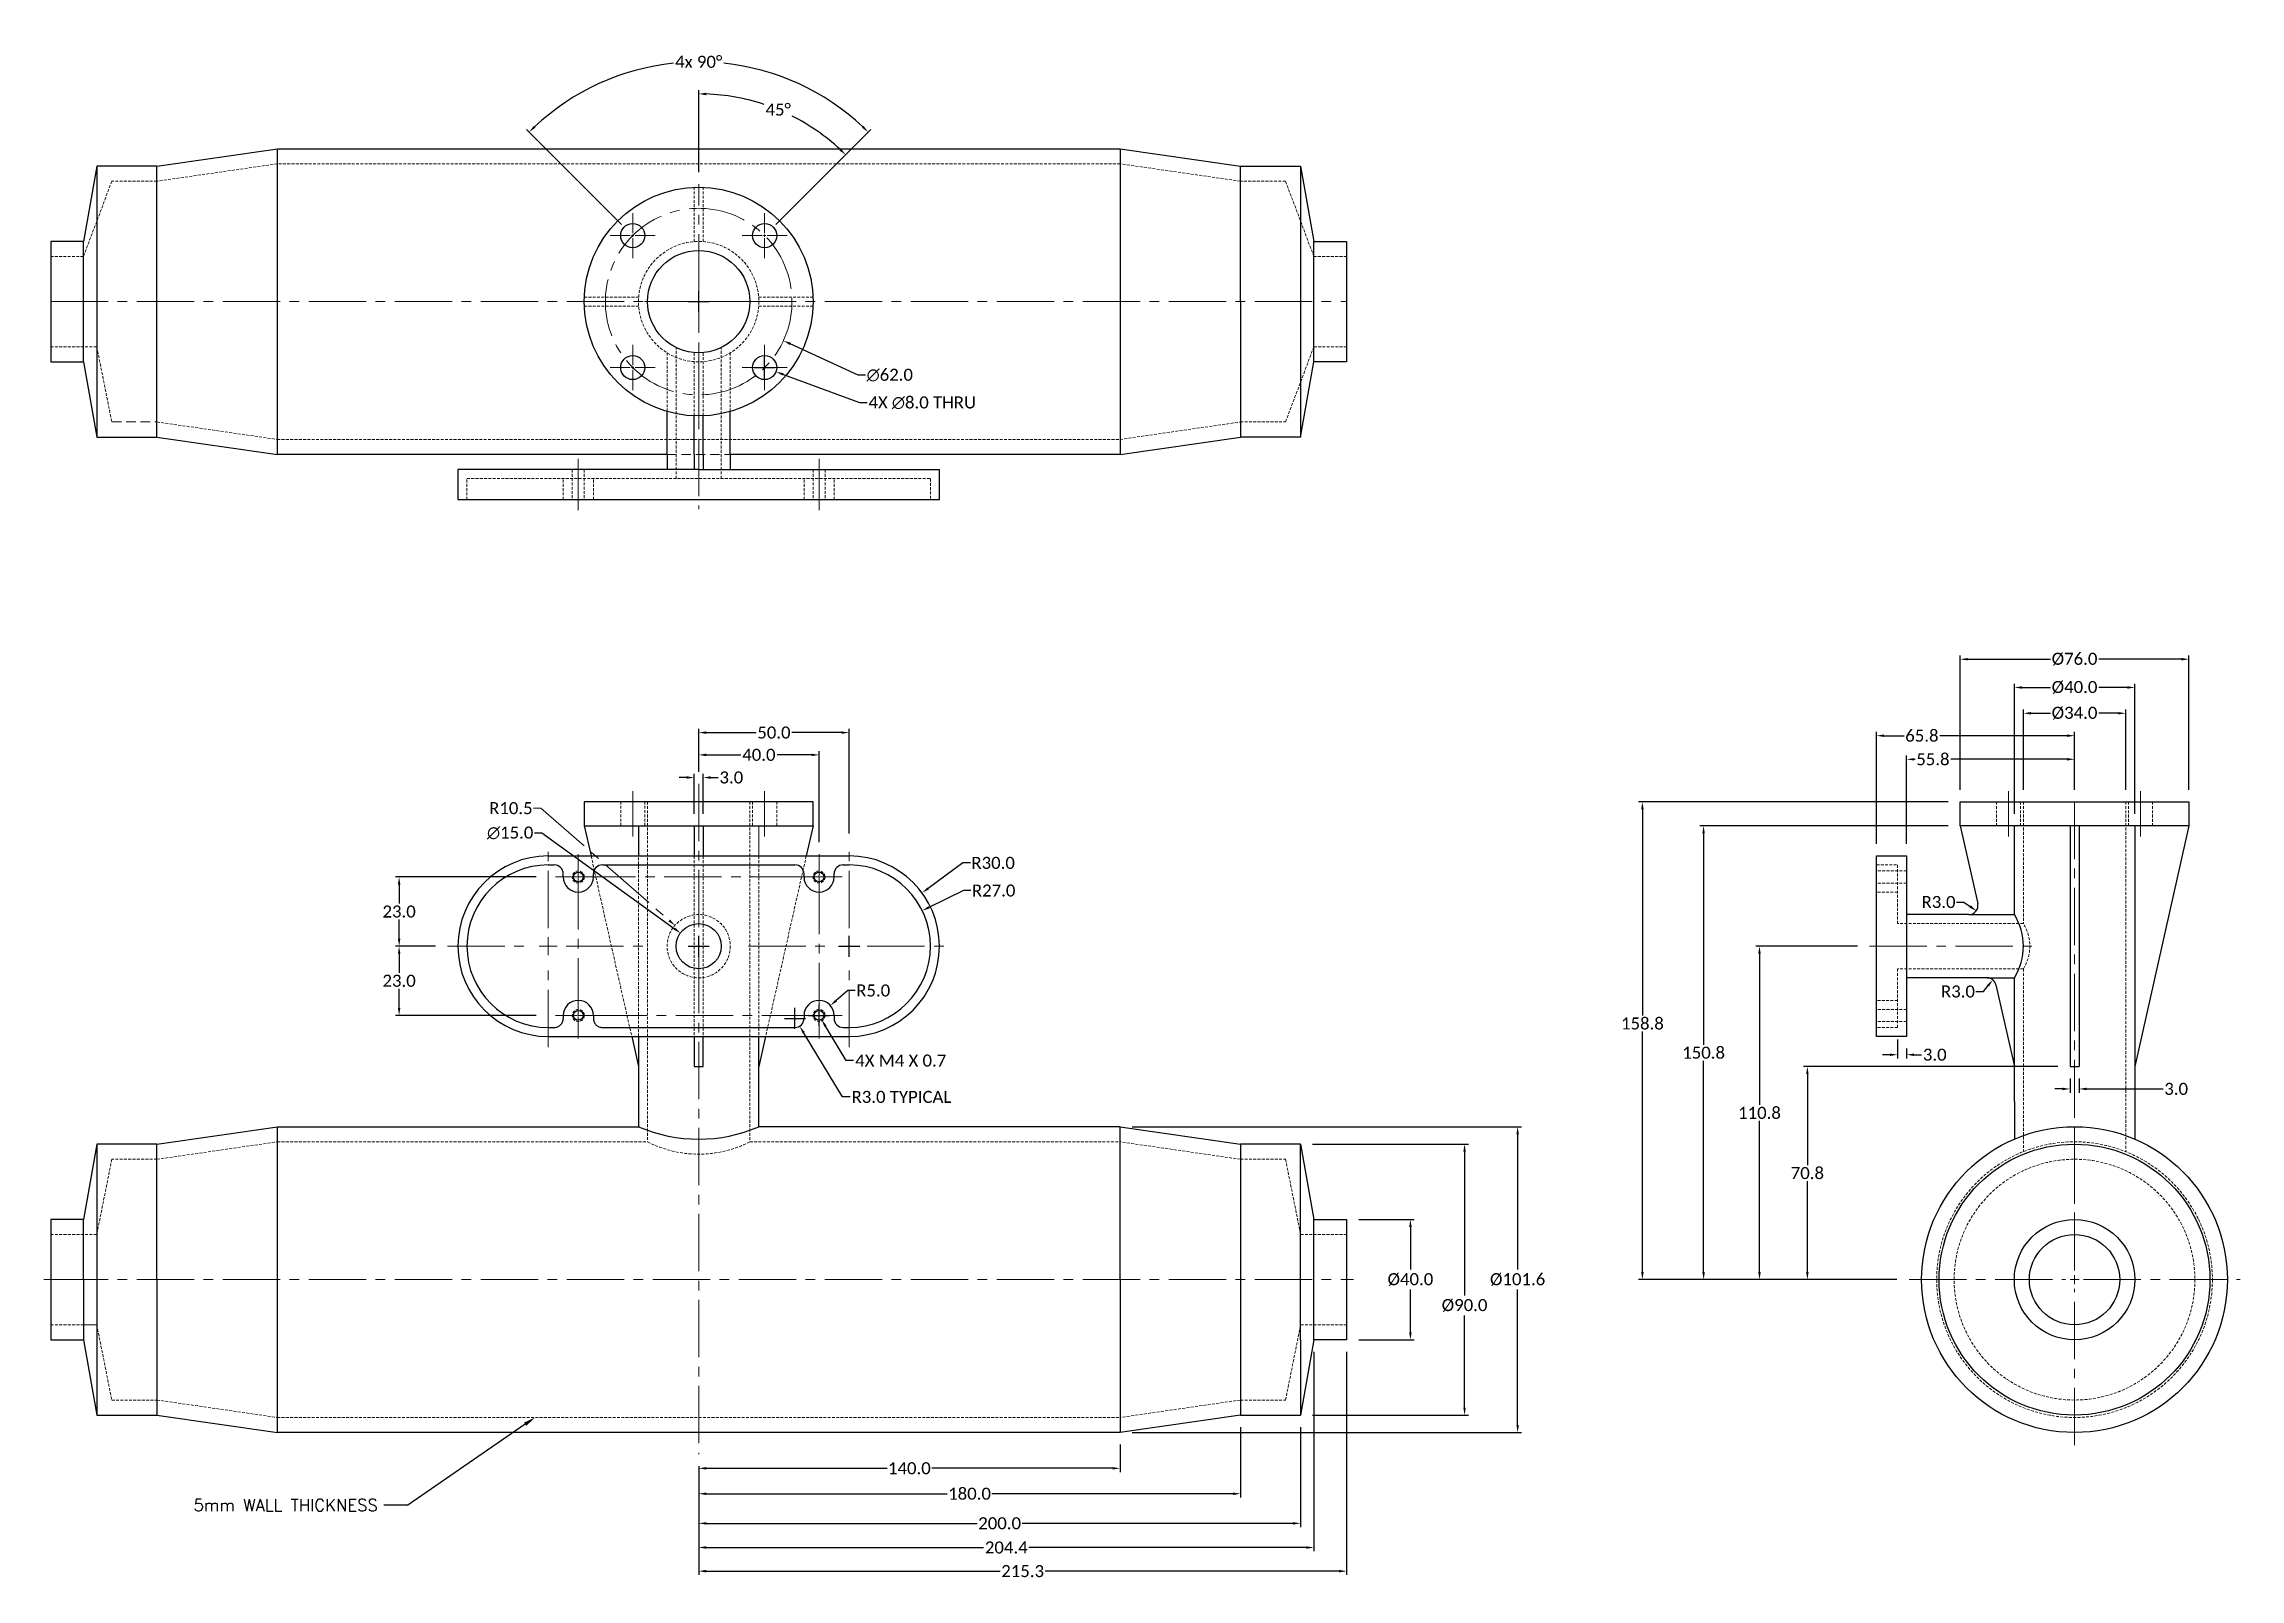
# Model space of a CAD drawing. Header units: millimetres. Extents: x 5338 to 6067, y 5621 to 6131.
import ezdxf
from ezdxf import colors
from ezdxf.entities.mleader import LeaderData, LeaderLine
from ezdxf.math import Vec2, Vec3

# ---------------------------------------------------------------- set-up
doc = ezdxf.new("R2010")
doc.units = ezdxf.units.MM
for name, pattern in [('CENTER2', [28.575, 19.05, -3.175, 3.175, -3.175]), ('HIDDEN', [9.525, 6.35, -3.175]), ('HIDDEN2', [4.7625, 3.175, -1.5875])]:
    doc.linetypes.add(name, pattern=pattern)
for name, color, linetype, lineweight in [('CENTER', 7, 'CENTER2', 9), ('Hidden Lines', 9, 'HIDDEN', 9), ('HIDDEN2', 7, 'HIDDEN2', 9), ('HIDDENTHICK', 7, 'HIDDEN2', 20)]:
    doc.layers.add(name, color=color, linetype=linetype, lineweight=lineweight)
doc.styles.add('DIMS_MODEL', font='calibri.ttf')
doc.styles.get("Standard").update_dxf_attribs({"font": 'simplex.shx'})
doc.dimstyles.new('Assignment2-ANO', dxfattribs={"dimscale": 0, "dimtxt": 4, "dimasz": 2.5, "dimexe": 1.25, "dimexo": 4, "dimtad": 0, "dimtih": 1, "dimtoh": 1, "dimdec": 1, "dimzin": 1, "dimdsep": 46, "dimtxsty": 'DIMS_MODEL', "dimcen": 3.5, "dimclrd": 256, "dimclre": 256, "dimclrt": 256, "dimadec": 0, "dimazin": 0, "dimtfac": 1, "dimtdec": 1, "dimtix": 1, "dimtofl": 0, "dimtmove": 0, "dimatfit": 3, "dimfxl": 1, "dimlwd": -1, "dimlwe": -1, "dimarcsym": 0})

msp = doc.modelspace()

# ---------------------------------------------------------------- blocks, each defined once
blk = doc.blocks.new('*D53')
at = {"transparency": 16777216}
for p, q in [((5695.14, 5665.86), (5695.14, 5656.72)), ((5555.14, 5658.71), (5555.14, 5656.72)), ((5557.64, 5657.97), (5617.71, 5657.97)), ((5692.64, 5657.97), (5632.57, 5657.97))]:
    blk.add_line(p, q, dxfattribs=at)
for points in [[(5557.64, 5658.38), (5557.64, 5657.55), (5555.14, 5657.97)], [(5692.64, 5658.38), (5692.64, 5657.55), (5695.14, 5657.97)]]:
    blk.add_solid(points, dxfattribs=at)
at = {"layer": 'Defpoints', "color": 0, "transparency": 16777216}
for p in [(5695.14, 5669.86), (5555.14, 5662.71), (5695.14, 5657.97)]:
    blk.add_point(p, dxfattribs=at)
at = {"transparency": 16777216, "insert": (5625.14, 5657.97), "char_height": 4, "attachment_point": 5, "style": 'DIMS_MODEL'}
blk.add_mtext('140.0', dxfattribs=at)
blk = doc.blocks.new('*D54')
at = {"transparency": 16777216}
for p, q in [((5735.14, 5671.66), (5735.14, 5648.27)), ((5555.14, 5658.71), (5555.14, 5648.27)), ((5557.64, 5649.52), (5637.71, 5649.52)), ((5732.64, 5649.52), (5652.57, 5649.52))]:
    blk.add_line(p, q, dxfattribs=at)
for points in [[(5557.64, 5649.93), (5557.64, 5649.1), (5555.14, 5649.52)], [(5732.64, 5649.93), (5732.64, 5649.1), (5735.14, 5649.52)]]:
    blk.add_solid(points, dxfattribs=at)
at = {"layer": 'Defpoints', "color": 0, "transparency": 16777216}
for p in [(5735.14, 5675.66), (5555.14, 5662.71), (5735.14, 5649.52)]:
    blk.add_point(p, dxfattribs=at)
at = {"transparency": 16777216, "insert": (5645.14, 5649.52), "char_height": 4, "attachment_point": 5, "style": 'DIMS_MODEL'}
blk.add_mtext('180.0', dxfattribs=at)
blk = doc.blocks.new('*D55')
at = {"transparency": 16777216}
for p, q in [((5755.14, 5671.66), (5755.14, 5638.43)), ((5555.14, 5658.71), (5555.14, 5638.43)), ((5557.64, 5639.68), (5647.62, 5639.68)), ((5752.64, 5639.68), (5662.66, 5639.68))]:
    blk.add_line(p, q, dxfattribs=at)
for points in [[(5557.64, 5640.09), (5557.64, 5639.26), (5555.14, 5639.68)], [(5752.64, 5640.09), (5752.64, 5639.26), (5755.14, 5639.68)]]:
    blk.add_solid(points, dxfattribs=at)
at = {"layer": 'Defpoints', "color": 0, "transparency": 16777216}
for p in [(5755.14, 5675.66), (5555.14, 5662.71), (5755.14, 5639.68)]:
    blk.add_point(p, dxfattribs=at)
at = {"transparency": 16777216, "insert": (5655.14, 5639.68), "char_height": 4, "attachment_point": 5, "style": 'DIMS_MODEL'}
blk.add_mtext('200.0', dxfattribs=at)
blk = doc.blocks.new('*D56')
at = {"transparency": 16777216}
for p, q in [((5770.44, 5696.66), (5770.44, 5622.54)), ((5555.14, 5658.71), (5555.14, 5622.54)), ((5557.64, 5623.79), (5655.35, 5623.79)), ((5767.94, 5623.79), (5670.23, 5623.79))]:
    blk.add_line(p, q, dxfattribs=at)
for points in [[(5557.64, 5624.2), (5557.64, 5623.37), (5555.14, 5623.79)], [(5767.94, 5624.2), (5767.94, 5623.37), (5770.44, 5623.79)]]:
    blk.add_solid(points, dxfattribs=at)
at = {"layer": 'Defpoints', "color": 0, "transparency": 16777216}
for p in [(5770.44, 5700.66), (5555.14, 5662.71), (5770.44, 5623.79)]:
    blk.add_point(p, dxfattribs=at)
at = {"transparency": 16777216, "insert": (5662.79, 5623.79), "char_height": 4, "attachment_point": 5, "style": 'DIMS_MODEL'}
blk.add_mtext('215.3', dxfattribs=at)
blk = doc.blocks.new('*D57')
at = {"transparency": 16777216}
for p, q in [((5759.54, 5696.66), (5759.54, 5630.4)), ((5555.14, 5658.71), (5555.14, 5630.4)), ((5557.64, 5631.65), (5649.8, 5631.65)), ((5757.04, 5631.65), (5664.88, 5631.65))]:
    blk.add_line(p, q, dxfattribs=at)
for points in [[(5557.64, 5632.07), (5557.64, 5631.23), (5555.14, 5631.65)], [(5757.04, 5632.07), (5757.04, 5631.23), (5759.54, 5631.65)]]:
    blk.add_solid(points, dxfattribs=at)
at = {"layer": 'Defpoints', "color": 0, "transparency": 16777216}
for p in [(5759.54, 5700.66), (5555.14, 5662.71), (5759.54, 5631.65)]:
    blk.add_point(p, dxfattribs=at)
at = {"transparency": 16777216, "insert": (5657.34, 5631.65), "char_height": 4, "attachment_point": 5, "style": 'DIMS_MODEL'}
blk.add_mtext('204.4', dxfattribs=at)
blk = doc.blocks.new('*D22')
at = {"transparency": 16777216}
for p, q in [((5642.93, 5859.13), (5631.36, 5850.66)), ((5645.43, 5859.13), (5642.93, 5859.13)), ((5601.64, 5831.46), (5608.64, 5831.46)), ((5605.14, 5827.96), (5605.14, 5834.96))]:
    blk.add_line(p, q, dxfattribs=at)
blk.add_solid([(5631.12, 5851), (5631.61, 5850.32), (5629.35, 5849.18)], dxfattribs=at)
at = {"layer": 'Defpoints', "color": 0, "transparency": 16777216}
for p in [(5629.35, 5849.18), (5605.14, 5831.46)]:
    blk.add_point(p, dxfattribs=at)
at = {"transparency": 16777216, "insert": (5652.98, 5859.13), "char_height": 4, "attachment_point": 5, "style": 'DIMS_MODEL'}
blk.add_mtext('R30.0', dxfattribs=at)
blk = doc.blocks.new('*D23')
at = {"transparency": 16777216}
for p, q in [((5643.09, 5849.94), (5631.66, 5844.37)), ((5645.59, 5849.94), (5643.09, 5849.94)), ((5601.64, 5831.46), (5608.64, 5831.46)), ((5605.14, 5827.96), (5605.14, 5834.96))]:
    blk.add_line(p, q, dxfattribs=at)
blk.add_solid([(5631.48, 5844.75), (5631.84, 5844), (5629.41, 5843.28)], dxfattribs=at)
at = {"layer": 'Defpoints', "color": 0, "transparency": 16777216}
for p in [(5629.41, 5843.28), (5605.14, 5831.46)]:
    blk.add_point(p, dxfattribs=at)
at = {"transparency": 16777216, "insert": (5653.14, 5849.94), "char_height": 4, "attachment_point": 5, "style": 'DIMS_MODEL'}
blk.add_mtext('R27.0', dxfattribs=at)
blk = doc.blocks.new('*D24')
at = {"transparency": 16777216}
for p, q in [((5587.14, 5803.96), (5587.14, 5810.96)), ((5583.64, 5807.46), (5590.64, 5807.46)), ((5602.93, 5781.37), (5589.99, 5802.76)), ((5605.43, 5781.37), (5602.93, 5781.37))]:
    blk.add_line(p, q, dxfattribs=at)
blk.add_solid([(5590.34, 5802.97), (5589.63, 5802.54), (5588.69, 5804.89)], dxfattribs=at)
at = {"layer": 'Defpoints', "color": 0, "transparency": 16777216}
for p in [(5587.14, 5807.46), (5588.69, 5804.89)]:
    blk.add_point(p, dxfattribs=at)
at = {"transparency": 16777216, "insert": (5622.5, 5781.37), "char_height": 4, "attachment_point": 5, "style": 'DIMS_MODEL'}
blk.add_mtext('R3.0 TYPICAL', dxfattribs=at)
blk = doc.blocks.new('*D25')
at = {"transparency": 16777216}
for p, q in [((5595.14, 5804.96), (5595.14, 5811.96)), ((5591.64, 5808.46), (5598.64, 5808.46)), ((5604.09, 5793.44), (5597.25, 5804.92)), ((5606.59, 5793.44), (5604.09, 5793.44))]:
    blk.add_line(p, q, dxfattribs=at)
blk.add_solid([(5597.61, 5805.13), (5596.89, 5804.71), (5595.97, 5807.07)], dxfattribs=at)
at = {"layer": 'Defpoints', "color": 0, "transparency": 16777216}
for p in [(5594.31, 5809.85), (5595.97, 5807.07)]:
    blk.add_point(p, dxfattribs=at)
at = {"transparency": 16777216, "insert": (5622.28, 5793.44), "char_height": 4, "attachment_point": 5, "style": 'DIMS_MODEL'}
blk.add_mtext('4X M4 X 0.7', dxfattribs=at)
blk = doc.blocks.new('*D26')
at = {"transparency": 16777216}
for p, q in [((5604.68, 5816.73), (5600.8, 5813.38)), ((5607.18, 5816.73), (5604.68, 5816.73)), ((5595.14, 5804.96), (5595.14, 5811.96)), ((5591.64, 5808.46), (5598.64, 5808.46))]:
    blk.add_line(p, q, dxfattribs=at)
blk.add_solid([(5600.53, 5813.69), (5601.08, 5813.06), (5598.92, 5811.74)], dxfattribs=at)
at = {"layer": 'Defpoints', "color": 0, "transparency": 16777216}
for p in [(5598.92, 5811.74), (5595.14, 5808.46)]:
    blk.add_point(p, dxfattribs=at)
at = {"transparency": 16777216, "insert": (5613.13, 5816.73), "char_height": 4, "attachment_point": 5, "style": 'DIMS_MODEL'}
blk.add_mtext('R5.0', dxfattribs=at)
blk = doc.blocks.new('*D27')
at = {"transparency": 16777216}
for p, q in [((5500.56, 5869.09), (5503.06, 5869.09)), ((5503.06, 5869.09), (5547.03, 5837.32)), ((5551.64, 5831.46), (5558.64, 5831.46)), ((5555.14, 5827.96), (5555.14, 5834.96))]:
    blk.add_line(p, q, dxfattribs=at)
blk.add_solid([(5547.28, 5837.65), (5546.79, 5836.98), (5549.06, 5835.85)], dxfattribs=at)
at = {"layer": 'Defpoints', "color": 0, "transparency": 16777216}
for p in [(5549.06, 5835.85), (5561.22, 5827.07)]:
    blk.add_point(p, dxfattribs=at)
at = {"transparency": 16777216, "insert": (5492.51, 5869.09), "char_height": 4, "attachment_point": 5, "style": 'DIMS_MODEL'}
blk.add_mtext('∅15.0', dxfattribs=at)
blk = doc.blocks.new('*D28')
at = {"layer": 'CENTER', "transparency": 16777216}
for p, q in [((5500.21, 5877.32), (5502.71, 5877.32)), ((5502.71, 5877.32), (5545.35, 5840.02)), ((5551.64, 5831.46), (5558.64, 5831.46)), ((5555.14, 5827.96), (5555.14, 5834.96))]:
    blk.add_line(p, q, dxfattribs=at)
blk.add_solid([(5545.63, 5840.33), (5545.08, 5839.71), (5547.24, 5838.37)], dxfattribs=at)
at = {"layer": 'Defpoints', "color": 0, "transparency": 16777216}
for p in [(5547.24, 5838.37), (5555.14, 5831.46)]:
    blk.add_point(p, dxfattribs=at)
at = {"layer": 'CENTER', "transparency": 16777216, "insert": (5492.74, 5877.32), "char_height": 4, "attachment_point": 5, "style": 'DIMS_MODEL'}
blk.add_mtext('R10.5', dxfattribs=at)
blk = doc.blocks.new('*D29')
at = {"transparency": 16777216}
for p, q in [((5551.14, 5887.52), (5548.64, 5887.52)), ((5553.64, 5875.46), (5553.64, 5888.77)), ((5556.64, 5875.46), (5556.64, 5888.77)), ((5559.14, 5887.52), (5561.64, 5887.52))]:
    blk.add_line(p, q, dxfattribs=at)
for points in [[(5551.14, 5887.93), (5551.14, 5887.1), (5553.64, 5887.52)], [(5559.14, 5887.93), (5559.14, 5887.1), (5556.64, 5887.52)]]:
    blk.add_solid(points, dxfattribs=at)
at = {"layer": 'Defpoints', "color": 0, "transparency": 16777216}
for p in [(5553.64, 5887.52), (5553.64, 5871.46), (5556.64, 5871.46)]:
    blk.add_point(p, dxfattribs=at)
at = {"transparency": 16777216, "insert": (5565.99, 5887.52), "char_height": 4, "attachment_point": 5, "style": 'DIMS_MODEL'}
blk.add_mtext('3.0', dxfattribs=at)
blk = doc.blocks.new('*D30')
at = {"transparency": 16777216}
for p, q in [((5774.44, 5740.66), (5792.87, 5740.66)), ((5791.62, 5738.16), (5791.62, 5723.98)), ((5791.62, 5703.16), (5791.62, 5717.34)), ((5774.44, 5700.66), (5792.87, 5700.66))]:
    blk.add_line(p, q, dxfattribs=at)
for points in [[(5791.2, 5738.16), (5792.04, 5738.16), (5791.62, 5740.66)], [(5791.2, 5703.16), (5792.04, 5703.16), (5791.62, 5700.66)]]:
    blk.add_solid(points, dxfattribs=at)
at = {"layer": 'Defpoints', "color": 0, "transparency": 16777216}
for p in [(5770.44, 5740.66), (5770.44, 5700.66), (5791.62, 5700.66)]:
    blk.add_point(p, dxfattribs=at)
at = {"transparency": 16777216, "insert": (5791.62, 5720.66), "char_height": 4, "attachment_point": 5, "style": 'DIMS_MODEL'}
blk.add_mtext('%%C40.0', dxfattribs=at)
blk = doc.blocks.new('*D31')
at = {"transparency": 16777216}
for p, q in [((5759.14, 5765.66), (5810.87, 5765.66)), ((5809.62, 5763.16), (5809.62, 5715.38)), ((5809.62, 5678.16), (5809.62, 5708.74)), ((5759.14, 5675.66), (5810.87, 5675.66))]:
    blk.add_line(p, q, dxfattribs=at)
for points in [[(5809.2, 5763.16), (5810.03, 5763.16), (5809.62, 5765.66)], [(5809.2, 5678.16), (5810.03, 5678.16), (5809.62, 5675.66)]]:
    blk.add_solid(points, dxfattribs=at)
at = {"layer": 'Defpoints', "color": 0, "transparency": 16777216}
for p in [(5755.14, 5765.66), (5755.14, 5675.66), (5809.62, 5675.66)]:
    blk.add_point(p, dxfattribs=at)
at = {"transparency": 16777216, "insert": (5809.62, 5712.06), "char_height": 4, "attachment_point": 5, "style": 'DIMS_MODEL'}
blk.add_mtext('%%C90.0', dxfattribs=at)
blk = doc.blocks.new('*D32')
at = {"transparency": 16777216}
for p, q in [((5699.14, 5771.46), (5828.5, 5771.46)), ((5827.25, 5768.96), (5827.25, 5723.98)), ((5827.25, 5672.36), (5827.25, 5717.34)), ((5699.14, 5669.86), (5828.5, 5669.86))]:
    blk.add_line(p, q, dxfattribs=at)
for points in [[(5826.83, 5768.96), (5827.66, 5768.96), (5827.25, 5771.46)], [(5826.83, 5672.36), (5827.66, 5672.36), (5827.25, 5669.86)]]:
    blk.add_solid(points, dxfattribs=at)
at = {"layer": 'Defpoints', "color": 0, "transparency": 16777216}
for p in [(5695.14, 5771.46), (5695.14, 5669.86), (5827.25, 5669.86)]:
    blk.add_point(p, dxfattribs=at)
at = {"transparency": 16777216, "insert": (5827.25, 5720.66), "char_height": 4, "attachment_point": 5, "style": 'DIMS_MODEL'}
blk.add_mtext('%%C101.6', dxfattribs=at)
blk = doc.blocks.new('*D33')
at = {"transparency": 16777216}
for p, q in [((6010.79, 5787.46), (6010.79, 5782.78)), ((6013.79, 5787.46), (6013.79, 5782.78)), ((6008.29, 5784.03), (6005.79, 5784.03)), ((6016.29, 5784.03), (6041.71, 5784.03))]:
    blk.add_line(p, q, dxfattribs=at)
for points in [[(6008.29, 5784.45), (6008.29, 5783.62), (6010.79, 5784.03)], [(6016.29, 5784.45), (6016.29, 5783.62), (6013.79, 5784.03)]]:
    blk.add_solid(points, dxfattribs=at)
at = {"layer": 'Defpoints', "color": 0, "transparency": 16777216}
for p in [(6010.79, 5791.46), (6013.79, 5791.46), (6010.79, 5784.03)]:
    blk.add_point(p, dxfattribs=at)
at = {"transparency": 16777216, "insert": (6046.06, 5784.03), "char_height": 4, "attachment_point": 5, "style": 'DIMS_MODEL'}
blk.add_mtext('3.0', dxfattribs=at)
blk = doc.blocks.new('*D34')
at = {"transparency": 16777216}
for p, q in [((5974.29, 5883.46), (5974.29, 5928.07)), ((5976.79, 5926.82), (6004.25, 5926.82)), ((6047.79, 5926.82), (6020.33, 5926.82)), ((6050.29, 5883.46), (6050.29, 5928.07))]:
    blk.add_line(p, q, dxfattribs=at)
for points in [[(5976.79, 5927.24), (5976.79, 5926.41), (5974.29, 5926.82)], [(6047.79, 5927.24), (6047.79, 5926.41), (6050.29, 5926.82)]]:
    blk.add_solid(points, dxfattribs=at)
at = {"layer": 'Defpoints', "color": 0, "transparency": 16777216}
for p in [(6050.29, 5926.82), (5974.29, 5879.46), (6050.29, 5879.46)]:
    blk.add_point(p, dxfattribs=at)
at = {"transparency": 16777216, "insert": (6012.29, 5926.82), "char_height": 4, "attachment_point": 5, "style": 'DIMS_MODEL'}
blk.add_mtext('%%C76.0', dxfattribs=at)
blk = doc.blocks.new('*D35')
at = {"transparency": 16777216}
for p, q in [((5995.29, 5883.46), (5995.29, 5910.12)), ((5997.79, 5908.87), (6004.25, 5908.87)), ((6026.79, 5908.87), (6020.33, 5908.87)), ((6029.29, 5883.46), (6029.29, 5910.12))]:
    blk.add_line(p, q, dxfattribs=at)
for points in [[(5997.79, 5909.28), (5997.79, 5908.45), (5995.29, 5908.87)], [(6026.79, 5909.28), (6026.79, 5908.45), (6029.29, 5908.87)]]:
    blk.add_solid(points, dxfattribs=at)
at = {"layer": 'Defpoints', "color": 0, "transparency": 16777216}
for p in [(6029.29, 5908.87), (5995.29, 5879.46), (6029.29, 5879.46)]:
    blk.add_point(p, dxfattribs=at)
at = {"transparency": 16777216, "insert": (6012.29, 5908.87), "char_height": 4, "attachment_point": 5, "style": 'DIMS_MODEL'}
blk.add_mtext('%%C34.0', dxfattribs=at)
blk = doc.blocks.new('*D36')
at = {"transparency": 16777216}
for p, q in [((5956.49, 5865.46), (5956.49, 5894.81)), ((5958.99, 5893.56), (5959.31, 5893.56)), ((6009.79, 5893.56), (5971.16, 5893.56)), ((6012.29, 5883.46), (6012.29, 5894.81))]:
    blk.add_line(p, q, dxfattribs=at)
for points in [[(5958.99, 5893.98), (5958.99, 5893.15), (5956.49, 5893.56)], [(6009.79, 5893.98), (6009.79, 5893.15), (6012.29, 5893.56)]]:
    blk.add_solid(points, dxfattribs=at)
at = {"layer": 'Defpoints', "color": 0, "transparency": 16777216}
for p in [(5956.49, 5893.56), (6012.29, 5879.46), (5956.49, 5861.46)]:
    blk.add_point(p, dxfattribs=at)
at = {"transparency": 16777216, "insert": (5965.23, 5893.56), "char_height": 4, "attachment_point": 5, "style": 'DIMS_MODEL'}
blk.add_mtext('55.8', dxfattribs=at)
blk = doc.blocks.new('*D37')
at = {"transparency": 16777216}
for p, q in [((5946.49, 5865.46), (5946.49, 5902.66)), ((5948.99, 5901.41), (5955.65, 5901.41)), ((6009.79, 5901.41), (5967.48, 5901.41)), ((6012.29, 5883.46), (6012.29, 5902.66))]:
    blk.add_line(p, q, dxfattribs=at)
for points in [[(5948.99, 5901.83), (5948.99, 5901), (5946.49, 5901.41)], [(6009.79, 5901.83), (6009.79, 5901), (6012.29, 5901.41)]]:
    blk.add_solid(points, dxfattribs=at)
at = {"layer": 'Defpoints', "color": 0, "transparency": 16777216}
for p in [(5946.49, 5901.41), (6012.29, 5879.46), (5946.49, 5861.46)]:
    blk.add_point(p, dxfattribs=at)
at = {"transparency": 16777216, "insert": (5961.57, 5901.41), "char_height": 4, "attachment_point": 5, "style": 'DIMS_MODEL'}
blk.add_mtext('65.8', dxfattribs=at)
blk = doc.blocks.new('*D38')
at = {"transparency": 16777216}
for p, q in [((5973.06, 5846.13), (5975.56, 5846.13)), ((5975.56, 5846.13), (5977.59, 5844.67))]:
    blk.add_line(p, q, dxfattribs=at)
blk.add_solid([(5977.83, 5845.01), (5977.34, 5844.33), (5979.61, 5843.21)], dxfattribs=at)
at = {"layer": 'Defpoints', "color": 0, "transparency": 16777216}
for p in [(5977.18, 5844.96), (5979.61, 5843.21)]:
    blk.add_point(p, dxfattribs=at)
at = {"transparency": 16777216, "insert": (5967.11, 5846.13), "char_height": 4, "attachment_point": 5, "style": 'DIMS_MODEL'}
blk.add_mtext('R3.0', dxfattribs=at)
blk = doc.blocks.new('*D39')
at = {"transparency": 16777216}
for p, q in [((5979.51, 5816.4), (5982.01, 5816.4)), ((5982.01, 5816.4), (5983.57, 5818.35))]:
    blk.add_line(p, q, dxfattribs=at)
blk.add_solid([(5983.24, 5818.61), (5983.89, 5818.09), (5985.13, 5820.3)], dxfattribs=at)
at = {"layer": 'Defpoints', "color": 0, "transparency": 16777216}
for p in [(5983.26, 5817.96), (5985.13, 5820.3)]:
    blk.add_point(p, dxfattribs=at)
at = {"transparency": 16777216, "insert": (5973.56, 5816.4), "char_height": 4, "attachment_point": 5, "style": 'DIMS_MODEL'}
blk.add_mtext('R3.0', dxfattribs=at)
blk = doc.blocks.new('*U4')
at = {"layer": 'CENTER', "color": 0, "transparency": 16777216}
for p, q in [((0, 3), (0, 55)), ((-55, 0), (-3, 0)), ((3, 0), (55, 0)), ((0, -55), (0, -3))]:
    blk.add_line(p, q, dxfattribs=at)
at = {"layer": 'CENTER', "color": 0, "linetype": 'Continuous', "transparency": 16777216}
for p, q in [((-1.5, 0), (1.5, 0)), ((0, -1.5), (0, 1.5))]:
    blk.add_line(p, q, dxfattribs=at)
blk = doc.blocks.new('*U5')
at = {"layer": 'CENTER', "color": 0, "linetype": 'CENTER2', "transparency": 16777216}
for p, q in [((0, 6), (0, 33.5)), ((-33.5, 0), (-6, 0)), ((6, 0), (33.5, 0)), ((0, -33.5), (0, -6))]:
    blk.add_line(p, q, dxfattribs=at)
at = {"layer": 'CENTER', "color": 0, "linetype": 'Continuous', "transparency": 16777216}
for p, q in [((-3, 0), (3, 0)), ((0, -3), (0, 3))]:
    blk.add_line(p, q, dxfattribs=at)
blk = doc.blocks.new('*U6')
at = {"layer": 'CENTER', "color": 0, "linetype": 'CENTER2', "transparency": 16777216}
for p, q in [((0, 0.3242), (0, 7.621)), ((-7.621, 0), (-0.3242, 0)), ((0.3242, 0), (7.621, 0)), ((0, -7.621), (0, -0.3242))]:
    blk.add_line(p, q, dxfattribs=at)
at = {"layer": 'CENTER', "color": 0, "linetype": 'Continuous', "transparency": 16777216}
for p, q in [((-0.1621, 0), (0.1621, 0)), ((0, -0.1621), (0, 0.1621))]:
    blk.add_line(p, q, dxfattribs=at)
blk = doc.blocks.new('*U7')
at = {"layer": 'CENTER', "color": 0, "linetype": 'CENTER2', "transparency": 16777216}
for p, q in [((0, 0.3242), (0, 7.621)), ((-7.621, 0), (-0.3242, 0)), ((0.3242, 0), (7.621, 0)), ((0, -7.621), (0, -0.3242))]:
    blk.add_line(p, q, dxfattribs=at)
at = {"layer": 'CENTER', "color": 0, "linetype": 'Continuous', "transparency": 16777216}
for p, q in [((-0.1621, 0), (0.1621, 0)), ((0, -0.1621), (0, 0.1621))]:
    blk.add_line(p, q, dxfattribs=at)
blk = doc.blocks.new('*U8')
at = {"layer": 'CENTER', "color": 0, "linetype": 'CENTER2', "transparency": 16777216}
for p, q in [((0, 0.3242), (0, 7.621)), ((-7.621, 0), (-0.3242, 0)), ((0.3242, 0), (7.621, 0)), ((0, -7.621), (0, -0.3242))]:
    blk.add_line(p, q, dxfattribs=at)
at = {"layer": 'CENTER', "color": 0, "linetype": 'Continuous', "transparency": 16777216}
for p, q in [((-0.1621, 0), (0.1621, 0)), ((0, -0.1621), (0, 0.1621))]:
    blk.add_line(p, q, dxfattribs=at)
blk = doc.blocks.new('*D40')
at = {"transparency": 16777216}
for p, q in [((6006.79, 5791.46), (5922.27, 5791.46)), ((5923.52, 5788.96), (5923.52, 5758.74)), ((5923.52, 5723.16), (5923.52, 5753.39)), ((5953.29, 5720.66), (5922.27, 5720.66))]:
    blk.add_line(p, q, dxfattribs=at)
for points in [[(5923.1, 5788.96), (5923.93, 5788.96), (5923.52, 5791.46)], [(5923.1, 5723.16), (5923.93, 5723.16), (5923.52, 5720.66)]]:
    blk.add_solid(points, dxfattribs=at)
at = {"layer": 'Defpoints', "color": 0, "transparency": 16777216}
for p in [(5923.52, 5791.46), (6010.79, 5791.46), (5957.29, 5720.66)]:
    blk.add_point(p, dxfattribs=at)
at = {"transparency": 16777216, "insert": (5923.52, 5756.06), "char_height": 4, "attachment_point": 5, "style": 'DIMS_MODEL'}
blk.add_mtext('70.8', dxfattribs=at)
blk = doc.blocks.new('*D41')
at = {"transparency": 16777216}
for p, q in [((5940.15, 5831.46), (5906.36, 5831.46)), ((5907.61, 5828.96), (5907.61, 5778.74)), ((5907.61, 5723.16), (5907.61, 5773.39)), ((5953.29, 5720.66), (5906.36, 5720.66))]:
    blk.add_line(p, q, dxfattribs=at)
for points in [[(5907.19, 5828.96), (5908.02, 5828.96), (5907.61, 5831.46)], [(5907.19, 5723.16), (5908.02, 5723.16), (5907.61, 5720.66)]]:
    blk.add_solid(points, dxfattribs=at)
at = {"layer": 'Defpoints', "color": 0, "transparency": 16777216}
for p in [(5907.61, 5831.46), (5944.15, 5831.46), (5957.29, 5720.66)]:
    blk.add_point(p, dxfattribs=at)
at = {"transparency": 16777216, "insert": (5907.61, 5776.06), "char_height": 4, "attachment_point": 5, "style": 'DIMS_MODEL'}
blk.add_mtext('110.8', dxfattribs=at)
blk = doc.blocks.new('*D42')
at = {"transparency": 16777216}
for p, q in [((5970.29, 5871.46), (5887.79, 5871.46)), ((5889.04, 5868.96), (5889.04, 5798.74)), ((5889.04, 5723.16), (5889.04, 5793.39)), ((5953.29, 5720.66), (5887.79, 5720.66))]:
    blk.add_line(p, q, dxfattribs=at)
for points in [[(5888.62, 5868.96), (5889.45, 5868.96), (5889.04, 5871.46)], [(5888.62, 5723.16), (5889.45, 5723.16), (5889.04, 5720.66)]]:
    blk.add_solid(points, dxfattribs=at)
at = {"layer": 'Defpoints', "color": 0, "transparency": 16777216}
for p in [(5889.04, 5871.46), (5974.29, 5871.46), (5957.29, 5720.66)]:
    blk.add_point(p, dxfattribs=at)
at = {"transparency": 16777216, "insert": (5889.04, 5796.06), "char_height": 4, "attachment_point": 5, "style": 'DIMS_MODEL'}
blk.add_mtext('150.8', dxfattribs=at)
blk = doc.blocks.new('*D43')
at = {"transparency": 16777216}
for p, q in [((5970.29, 5879.46), (5867.46, 5879.46)), ((5868.71, 5876.96), (5868.71, 5808.43)), ((5868.71, 5723.16), (5868.71, 5803.08)), ((5953.29, 5720.66), (5867.46, 5720.66))]:
    blk.add_line(p, q, dxfattribs=at)
for points in [[(5868.29, 5876.96), (5869.12, 5876.96), (5868.71, 5879.46)], [(5868.29, 5723.16), (5869.12, 5723.16), (5868.71, 5720.66)]]:
    blk.add_solid(points, dxfattribs=at)
at = {"layer": 'Defpoints', "color": 0, "transparency": 16777216}
for p in [(5868.71, 5879.46), (5974.29, 5879.46), (5957.29, 5720.66)]:
    blk.add_point(p, dxfattribs=at)
at = {"transparency": 16777216, "insert": (5868.71, 5805.76), "char_height": 4, "attachment_point": 5, "style": 'DIMS_MODEL'}
blk.add_mtext('158.8', dxfattribs=at)
blk = doc.blocks.new('*U9')
at = {"layer": 'CENTER', "color": 0, "linetype": 'CENTER2', "transparency": 16777216}
for p, q in [((0, 6), (0, 33.5)), ((-33.5, 0), (-6, 0)), ((6, 0), (33.5, 0)), ((0, -33.5), (0, -6))]:
    blk.add_line(p, q, dxfattribs=at)
at = {"layer": 'CENTER', "color": 0, "linetype": 'Continuous', "transparency": 16777216}
for p, q in [((-3, 0), (3, 0)), ((0, -3), (0, 3))]:
    blk.add_line(p, q, dxfattribs=at)
blk = doc.blocks.new('*D44')
at = {"transparency": 16777216}
for p, q in [((5555.14, 5889.37), (5555.14, 5903.69)), ((5605.14, 5868.96), (5605.14, 5903.69)), ((5557.64, 5902.44), (5574.19, 5902.44)), ((5602.64, 5902.44), (5586.09, 5902.44))]:
    blk.add_line(p, q, dxfattribs=at)
for points in [[(5557.64, 5902.85), (5557.64, 5902.02), (5555.14, 5902.44)], [(5602.64, 5902.85), (5602.64, 5902.02), (5605.14, 5902.44)]]:
    blk.add_solid(points, dxfattribs=at)
at = {"layer": 'Defpoints', "color": 0, "transparency": 16777216}
for p in [(5605.14, 5902.44), (5555.14, 5885.37), (5605.14, 5864.96)]:
    blk.add_point(p, dxfattribs=at)
at = {"transparency": 16777216, "insert": (5580.14, 5902.44), "char_height": 4, "attachment_point": 5, "style": 'DIMS_MODEL'}
blk.add_mtext('50.0', dxfattribs=at)
blk = doc.blocks.new('*U10')
at = {"layer": 'CENTER', "color": 0, "linetype": 'CENTER2', "transparency": 16777216}
for p, q in [((0, 0.3242), (0, 7.621)), ((-7.621, 0), (-0.3242, 0)), ((0.3242, 0), (7.621, 0)), ((0, -7.621), (0, -0.3242))]:
    blk.add_line(p, q, dxfattribs=at)
at = {"layer": 'CENTER', "color": 0, "linetype": 'Continuous', "transparency": 16777216}
for p, q in [((-0.1621, 0), (0.1621, 0)), ((0, -0.1621), (0, 0.1621))]:
    blk.add_line(p, q, dxfattribs=at)
blk = doc.blocks.new('*D45')
at = {"transparency": 16777216}
for p, q in [((5501.14, 5854.46), (5454.35, 5854.46)), ((5455.6, 5851.96), (5455.6, 5845.64)), ((5455.6, 5833.96), (5455.6, 5840.29)), ((5467.64, 5831.46), (5454.35, 5831.46))]:
    blk.add_line(p, q, dxfattribs=at)
at = {"linetype": 'Continuous', "transparency": 16777216}
for points in [[(5455.19, 5851.96), (5456.02, 5851.96), (5455.6, 5854.46)], [(5455.19, 5833.96), (5456.02, 5833.96), (5455.6, 5831.46)]]:
    blk.add_solid(points, dxfattribs=at)
at = {"layer": 'Defpoints', "color": 0, "linetype": 'Continuous', "transparency": 16777216}
for p in [(5505.14, 5854.46), (5455.6, 5831.46), (5471.64, 5831.46)]:
    blk.add_point(p, dxfattribs=at)
at = {"linetype": 'Continuous', "transparency": 16777216, "insert": (5455.6, 5842.96), "char_height": 4, "attachment_point": 5, "style": 'DIMS_MODEL'}
blk.add_mtext('23.0', dxfattribs=at)
blk = doc.blocks.new('*D46')
at = {"transparency": 16777216}
for p, q in [((5467.64, 5831.46), (5454.35, 5831.46)), ((5455.6, 5828.96), (5455.6, 5822.64)), ((5455.6, 5810.96), (5455.6, 5817.29)), ((5501.14, 5808.46), (5454.35, 5808.46))]:
    blk.add_line(p, q, dxfattribs=at)
at = {"linetype": 'Continuous', "transparency": 16777216}
for points in [[(5455.19, 5828.96), (5456.02, 5828.96), (5455.6, 5831.46)], [(5455.19, 5810.96), (5456.02, 5810.96), (5455.6, 5808.46)]]:
    blk.add_solid(points, dxfattribs=at)
at = {"layer": 'Defpoints', "color": 0, "linetype": 'Continuous', "transparency": 16777216}
for p in [(5471.64, 5831.46), (5455.6, 5808.46), (5505.14, 5808.46)]:
    blk.add_point(p, dxfattribs=at)
at = {"linetype": 'Continuous', "transparency": 16777216, "insert": (5455.6, 5819.96), "char_height": 4, "attachment_point": 5, "style": 'DIMS_MODEL'}
blk.add_mtext('23.0', dxfattribs=at)
blk = doc.blocks.new('*D47')
at = {"transparency": 16777216}
for p, q in [((5555.14, 5889.37), (5555.14, 5896.29)), ((5595.14, 5866.08), (5595.14, 5896.29)), ((5557.64, 5895.04), (5569.11, 5895.04)), ((5592.64, 5895.04), (5581.17, 5895.04))]:
    blk.add_line(p, q, dxfattribs=at)
at = {"linetype": 'Continuous', "transparency": 16777216}
for points in [[(5557.64, 5895.45), (5557.64, 5894.62), (5555.14, 5895.04)], [(5592.64, 5895.45), (5592.64, 5894.62), (5595.14, 5895.04)]]:
    blk.add_solid(points, dxfattribs=at)
at = {"layer": 'Defpoints', "color": 0, "linetype": 'Continuous', "transparency": 16777216}
for p in [(5595.14, 5895.04), (5555.14, 5885.37), (5595.14, 5862.08)]:
    blk.add_point(p, dxfattribs=at)
at = {"linetype": 'Continuous', "transparency": 16777216, "insert": (5575.14, 5895.04), "char_height": 4, "attachment_point": 5, "style": 'DIMS_MODEL'}
blk.add_mtext('40.0', dxfattribs=at)
blk = doc.blocks.new('*D48')
at = {"transparency": 16777216}
for p, q in [((5551.64, 6045.66), (5558.64, 6045.66)), ((5555.14, 6042.16), (5555.14, 6049.16)), ((5608.1, 6021.22), (5585.56, 6031.62)), ((5610.6, 6021.22), (5608.1, 6021.22))]:
    blk.add_line(p, q, dxfattribs=at)
blk.add_solid([(5585.73, 6032), (5585.38, 6031.24), (5583.29, 6032.67)], dxfattribs=at)
at = {"layer": 'Defpoints', "color": 0, "transparency": 16777216}
for p in [(5526.99, 6058.64), (5583.29, 6032.67)]:
    blk.add_point(p, dxfattribs=at)
at = {"transparency": 16777216, "insert": (5618.64, 6021.22), "char_height": 4, "attachment_point": 5, "style": 'DIMS_MODEL'}
blk.add_mtext('∅62.0', dxfattribs=at)
blk = doc.blocks.new('*D49')
at = {"transparency": 16777216}
for p, q in [((5573.56, 6023.74), (5580.56, 6023.74)), ((5577.06, 6020.24), (5577.06, 6027.24)), ((5608.66, 6012.02), (5583.15, 6021.48)), ((5611.16, 6012.02), (5608.66, 6012.02))]:
    blk.add_line(p, q, dxfattribs=at)
blk.add_solid([(5583.3, 6021.87), (5583.01, 6021.09), (5580.81, 6022.35)], dxfattribs=at)
at = {"layer": 'Defpoints', "color": 0, "transparency": 16777216}
for p in [(5573.31, 6025.13), (5580.81, 6022.35)]:
    blk.add_point(p, dxfattribs=at)
at = {"transparency": 16777216, "insert": (5629.42, 6012.02), "char_height": 4, "attachment_point": 5, "style": 'DIMS_MODEL'}
blk.add_mtext('4X ∅8.0 THRU', dxfattribs=at)
blk = doc.blocks.new('*U11')
at = {"layer": 'CENTER', "color": 0, "linetype": 'CENTER2', "transparency": 16777216}
for p, q in [((0, 0.8), (0, 7.5)), ((-7.5, 0), (-0.8, 0)), ((0.8, 0), (7.5, 0)), ((0, -7.5), (0, -0.8))]:
    blk.add_line(p, q, dxfattribs=at)
at = {"layer": 'CENTER', "color": 0, "linetype": 'Continuous', "transparency": 16777216}
for p, q in [((-0.4, 0), (0.4, 0)), ((0, -0.4), (0, 0.4))]:
    blk.add_line(p, q, dxfattribs=at)
blk = doc.blocks.new('*U12')
at = {"layer": 'CENTER', "color": 0, "linetype": 'CENTER2', "transparency": 16777216}
for p, q in [((0, 0.8), (0, 7.5)), ((-7.5, 0), (-0.8, 0)), ((0.8, 0), (7.5, 0)), ((0, -7.5), (0, -0.8))]:
    blk.add_line(p, q, dxfattribs=at)
at = {"layer": 'CENTER', "color": 0, "linetype": 'Continuous', "transparency": 16777216}
for p, q in [((-0.4, 0), (0.4, 0)), ((0, -0.4), (0, 0.4))]:
    blk.add_line(p, q, dxfattribs=at)
blk = doc.blocks.new('*U13')
at = {"layer": 'CENTER', "color": 0, "transparency": 16777216}
for p, q in [((0, 3.4), (0, 39)), ((-18.04, 0), (-3.4, 0)), ((3.4, 0), (18.04, 0)), ((0, -39), (0, -3.4))]:
    blk.add_line(p, q, dxfattribs=at)
at = {"layer": 'CENTER', "color": 0, "linetype": 'Continuous', "transparency": 16777216}
for p, q in [((-1.7, 0), (1.7, 0)), ((0, -1.7), (0, 1.7))]:
    blk.add_line(p, q, dxfattribs=at)
blk = doc.blocks.new('*U14')
at = {"layer": 'CENTER', "color": 0, "linetype": 'CENTER2', "transparency": 16777216}
for p, q in [((0, 0.8), (0, 7.5)), ((-7.5, 0), (-0.8, 0)), ((0.8, 0), (7.5, 0)), ((0, -7.5), (0, -0.8))]:
    blk.add_line(p, q, dxfattribs=at)
at = {"layer": 'CENTER', "color": 0, "linetype": 'Continuous', "transparency": 16777216}
for p, q in [((-0.4, 0), (0.4, 0)), ((0, -0.4), (0, 0.4))]:
    blk.add_line(p, q, dxfattribs=at)
blk = doc.blocks.new('*U15')
at = {"layer": 'CENTER', "color": 0, "linetype": 'CENTER2', "transparency": 16777216}
for p, q in [((0, 0.8), (0, 7.5)), ((-7.5, 0), (-0.8, 0)), ((0.8, 0), (7.5, 0)), ((0, -7.5), (0, -0.8))]:
    blk.add_line(p, q, dxfattribs=at)
at = {"layer": 'CENTER', "color": 0, "linetype": 'Continuous', "transparency": 16777216}
for p, q in [((-0.4, 0), (0.4, 0)), ((0, -0.4), (0, 0.4))]:
    blk.add_line(p, q, dxfattribs=at)
blk = doc.blocks.new('*D50')
at = {"transparency": 16777216}
for p, q in [((5555.14, 6088.66), (5555.14, 6115.93)), ((5580.74, 6071.25), (5604.83, 6095.35))]:
    blk.add_line(p, q, dxfattribs=at)
for start, end in [(71.62359, 87.9248), (47.0752, 63.24936)]:
    blk.add_arc((5555.14, 6045.66), 69.03, start, end, dxfattribs=at)
for points in [[(5557.63, 6114.22), (5557.65, 6115.06), (5555.14, 6114.68)], [(5602.44, 6096.5), (5601.86, 6095.9), (5603.95, 6094.47)]]:
    blk.add_solid(points, dxfattribs=at)
at = {"layer": 'Defpoints', "color": 0, "transparency": 16777216}
for p in [(5589.65, 6105.44), (5555.14, 6084.66), (5577.06, 6067.58), (5577.91, 6068.43), (5555.14, 6049.06)]:
    blk.add_point(p, dxfattribs=at)
at = {"transparency": 16777216, "insert": (5581.55, 6109.43), "char_height": 4, "attachment_point": 5, "style": 'DIMS_MODEL'}
blk.add_mtext('45°', dxfattribs=at)
blk = doc.blocks.new('*D51')
at = {"transparency": 16777216}
for p, q in [((5529.5, 6071.29), (5497.92, 6102.87)), ((5580.74, 6071.25), (5612.35, 6102.87))]:
    blk.add_line(p, q, dxfattribs=at)
for start, end in [(96.00076, 133.20185), (46.79815, 83.99924)]:
    blk.add_arc((5555.14, 6045.66), 79.66, start, end, dxfattribs=at)
for points in [[(5500.89, 6103.43), (5500.31, 6104.03), (5498.81, 6101.99)], [(5609.96, 6104.03), (5609.38, 6103.43), (5611.47, 6101.99)]]:
    blk.add_solid(points, dxfattribs=at)
at = {"layer": 'Defpoints', "color": 0, "transparency": 16777216}
for p in [(5575.76, 6122.6), (5532.33, 6068.46), (5533.22, 6067.58), (5577.06, 6067.58), (5577.91, 6068.43)]:
    blk.add_point(p, dxfattribs=at)
at = {"transparency": 16777216, "insert": (5555.14, 6125.32), "char_height": 4, "attachment_point": 5, "style": 'DIMS_MODEL'}
blk.add_mtext('4x 90°', dxfattribs=at)
blk = doc.blocks.new('*U16')
at = {"layer": 'CENTER', "color": 0, "linetype": 'CENTER2', "transparency": 16777216}
blk.add_line((0, 8.5), (0, -8.5), dxfattribs=at)
blk = doc.blocks.new('*U17')
at = {"layer": 'CENTER', "color": 0, "linetype": 'CENTER2', "transparency": 16777216}
blk.add_line((0, 8.5), (0, -8.5), dxfattribs=at)
blk = doc.blocks.new('*U18')
at = {"layer": 'HIDDEN2', "color": 0, "linetype": 'CENTER2', "transparency": 16777216}
blk.add_line((0, -7.5), (0, 7.5), dxfattribs=at)
blk = doc.blocks.new('*U19')
at = {"layer": 'HIDDEN2', "color": 0, "linetype": 'CENTER2', "transparency": 16777216}
blk.add_line((0, -7.5), (0, 7.5), dxfattribs=at)
blk = doc.blocks.new('*D52')
at = {"transparency": 16777216}
for p, q in [((5950.99, 5795.4), (5948.49, 5795.4)), ((5953.49, 5800.46), (5953.49, 5794.15)), ((5956.49, 5797.46), (5956.49, 5794.15)), ((5958.99, 5795.4), (5961.49, 5795.4))]:
    blk.add_line(p, q, dxfattribs=at)
for points in [[(5950.99, 5795.81), (5950.99, 5794.98), (5953.49, 5795.4)], [(5958.99, 5795.81), (5958.99, 5794.98), (5956.49, 5795.4)]]:
    blk.add_solid(points, dxfattribs=at)
at = {"layer": 'Defpoints', "color": 0, "transparency": 16777216}
for p in [(5953.49, 5804.46), (5956.49, 5801.46), (5956.49, 5795.4)]:
    blk.add_point(p, dxfattribs=at)
at = {"transparency": 16777216, "insert": (5965.84, 5795.4), "char_height": 4, "attachment_point": 5, "style": 'DIMS_MODEL'}
blk.add_mtext('3.0', dxfattribs=at)
blk = doc.blocks.new('*U20')
at = {"layer": 'HIDDEN2', "color": 0, "linetype": 'CENTER2', "transparency": 16777216}
blk.add_line((0, 7.5), (0, -7.5), dxfattribs=at)
blk = doc.blocks.new('*U21')
at = {"layer": 'HIDDEN2', "color": 0, "linetype": 'CENTER2', "transparency": 16777216}
blk.add_line((0, 7.5), (0, -7.5), dxfattribs=at)
blk = doc.blocks.new('*D58')
at = {"transparency": 16777216}
for p, q in [((5992.29, 5875.46), (5992.29, 5918.69)), ((6032.29, 5875.46), (6032.29, 5918.69)), ((5994.79, 5917.44), (6004.25, 5917.44)), ((6029.79, 5917.44), (6020.33, 5917.44))]:
    blk.add_line(p, q, dxfattribs=at)
for points in [[(5994.79, 5917.85), (5994.79, 5917.02), (5992.29, 5917.44)], [(6029.79, 5917.85), (6029.79, 5917.02), (6032.29, 5917.44)]]:
    blk.add_solid(points, dxfattribs=at)
at = {"layer": 'Defpoints', "color": 0, "transparency": 16777216}
for p in [(6032.29, 5917.44), (5992.29, 5871.46), (6032.29, 5871.46)]:
    blk.add_point(p, dxfattribs=at)
at = {"transparency": 16777216, "insert": (6012.29, 5917.44), "char_height": 4, "attachment_point": 5, "style": 'DIMS_MODEL'}
blk.add_mtext('%%C40.0', dxfattribs=at)

# ---------------------------------------------------------------- dimensions: what is measured, and where the dimension line sits
dim = msp.add_angular_dim_2l(base=(5575.76, 6122.6), line1=((5577.06, 6067.58), (5577.91, 6068.43)), line2=((5533.22, 6067.58), (5532.33, 6068.46)), text='4x <>', dimstyle='Assignment2-ANO', override={"dimscale": 0})
dim.commit()
dim.dimension.update_dxf_attribs({"geometry": '*D51', "text_midpoint": (5555.14, 6125.32)})
dim = msp.add_angular_dim_2l(base=(5589.65, 6105.44), line1=((5577.06, 6067.58), (5577.91, 6068.43)), line2=((5555.14, 6049.06), (5555.14, 6084.66)), dimstyle='Assignment2-ANO', override={"dimscale": 0})
dim.commit()
dim.dimension.update_dxf_attribs({"geometry": '*D50', "text_midpoint": (5581.55, 6109.43)})
for p1, p2, picture, middle in [((5526.99, 6058.64), (5583.29, 6032.67), '*D48', (5618.64, 6021.22)), ((5561.22, 5827.07), (5549.06, 5835.85), '*D27', (5492.51, 5869.09))]:
    dim = msp.add_diameter_dim_2p(p1=p1, p2=p2, dimstyle='Assignment2-ANO')
    dim.commit()
    dim.dimension.update_dxf_attribs({"geometry": picture, "text_midpoint": middle, "dimtype": 163})
for p1, p2, text, picture, middle in [((5573.31, 6025.13), (5580.81, 6022.35), '4X <> THRU', '*D49', (5629.42, 6012.02)), ((5594.31, 5809.85), (5595.97, 5807.07), '4X M4 X 0.7', '*D25', (5622.28, 5793.44))]:
    dim = msp.add_diameter_dim_2p(p1=p1, p2=p2, text=text, dimstyle='Assignment2-ANO')
    dim.commit()
    dim.dimension.update_dxf_attribs({"geometry": picture, "text_midpoint": middle, "dimtype": 163})
for base, p1, p2, picture, middle in [((6050.29, 5926.82), (5974.29, 5879.46), (6050.29, 5879.46), '*D34', (6012.29, 5926.82)), ((6032.29, 5917.44), (5992.29, 5871.46), (6032.29, 5871.46), '*D58', (6012.29, 5917.44)), ((6029.29, 5908.87), (5995.29, 5879.46), (6029.29, 5879.46), '*D35', (6012.29, 5908.87))]:
    dim = msp.add_linear_dim(base=base, p1=p1, p2=p2, text='%%C<>', dimstyle='Assignment2-ANO')
    dim.commit()
    dim.dimension.update_dxf_attribs({"geometry": picture, "text_midpoint": middle, "dimtype": 160})
for base, p1, p2, picture, middle in [((5605.14, 5902.44), (5555.14, 5885.37), (5605.14, 5864.96), '*D44', (5580.14, 5902.44)), ((5770.44, 5623.79), (5555.14, 5662.71), (5770.44, 5700.66), '*D56', (5662.79, 5623.79)), ((5759.54, 5631.65), (5555.14, 5662.71), (5759.54, 5700.66), '*D57', (5657.34, 5631.65)), ((5735.14, 5649.52), (5555.14, 5662.71), (5735.14, 5675.66), '*D54', (5645.14, 5649.52)), ((5755.14, 5639.68), (5555.14, 5662.71), (5755.14, 5675.66), '*D55', (5655.14, 5639.68)), ((5695.14, 5657.97), (5555.14, 5662.71), (5695.14, 5669.86), '*D53', (5625.14, 5657.97))]:
    dim = msp.add_linear_dim(base=base, p1=p1, p2=p2, dimstyle='Assignment2-ANO')
    dim.commit()
    dim.dimension.update_dxf_attribs({"geometry": picture, "text_midpoint": middle})
for base, p1, p2, picture, middle in [((5946.49, 5901.41), (6012.29, 5879.46), (5946.49, 5861.46), '*D37', (5961.57, 5901.41)), ((5956.49, 5893.56), (6012.29, 5879.46), (5956.49, 5861.46), '*D36', (5965.23, 5893.56)), ((5553.64, 5887.52), (5556.64, 5871.46), (5553.64, 5871.46), '*D29', (5565.99, 5887.52)), ((5956.49, 5795.4), (5953.49, 5804.46), (5956.49, 5801.46), '*D52', (5965.84, 5795.4)), ((6010.79, 5784.03), (6013.79, 5791.46), (6010.79, 5791.46), '*D33', (6046.06, 5784.03))]:
    dim = msp.add_linear_dim(base=base, p1=p1, p2=p2, dimstyle='Assignment2-ANO')
    dim.commit()
    dim.dimension.update_dxf_attribs({"geometry": picture, "text_midpoint": middle, "dimtype": 160})
at = {"linetype": 'Continuous'}
dim = msp.add_linear_dim(base=(5595.14, 5895.04), p1=(5555.14, 5885.37), p2=(5595.14, 5862.08), dimstyle='Assignment2-ANO', dxfattribs=at)
dim.commit()
dim.dimension.update_dxf_attribs({"geometry": '*D47', "text_midpoint": (5575.14, 5895.04)})
dim = msp.add_linear_dim(base=(5868.71, 5879.46), p1=(5957.29, 5720.66), p2=(5974.29, 5879.46), angle=90, dimstyle='Assignment2-ANO')
dim.commit()
dim.dimension.update_dxf_attribs({"geometry": '*D43', "text_midpoint": (5868.71, 5805.76), "dimtype": 160})
for base, p2, picture, middle in [((5889.04, 5871.46), (5974.29, 5871.46), '*D42', (5889.04, 5796.06)), ((5907.61, 5831.46), (5944.15, 5831.46), '*D41', (5907.61, 5776.06)), ((5923.52, 5791.46), (6010.79, 5791.46), '*D40', (5923.52, 5756.06))]:
    dim = msp.add_linear_dim(base=base, p1=(5957.29, 5720.66), p2=p2, angle=90, dimstyle='Assignment2-ANO')
    dim.commit()
    dim.dimension.update_dxf_attribs({"geometry": picture, "text_midpoint": middle})
for center, mpoint, picture, middle in [((5605.14, 5831.46), (5629.35, 5849.18), '*D22', (5652.98, 5859.13)), ((5605.14, 5831.46), (5629.41, 5843.28), '*D23', (5653.14, 5849.94)), ((5977.18, 5844.96), (5979.61, 5843.21), '*D38', (5967.11, 5846.13)), ((5595.14, 5808.46), (5598.92, 5811.74), '*D26', (5613.13, 5816.73)), ((5983.26, 5817.96), (5985.13, 5820.3), '*D39', (5973.56, 5816.4))]:
    dim = msp.add_radius_dim(center=center, mpoint=mpoint, dimstyle='Assignment2-ANO')
    dim.commit()
    dim.dimension.update_dxf_attribs({"geometry": picture, "text_midpoint": middle, "dimtype": 164})
for base, p1, p2, picture, middle in [((5455.6, 5831.46), (5505.14, 5854.46), (5471.64, 5831.46), '*D45', (5455.6, 5842.96)), ((5455.6, 5808.46), (5471.64, 5831.46), (5505.14, 5808.46), '*D46', (5455.6, 5819.96))]:
    dim = msp.add_linear_dim(base=base, p1=p1, p2=p2, angle=90, dimstyle='Assignment2-ANO', dxfattribs=at)
    dim.commit()
    dim.dimension.update_dxf_attribs({"geometry": picture, "text_midpoint": middle})
dim = msp.add_radius_dim(center=(5587.14, 5807.46), mpoint=(5588.69, 5804.89), text='<> TYPICAL', dimstyle='Assignment2-ANO')
dim.commit()
dim.dimension.update_dxf_attribs({"geometry": '*D24', "text_midpoint": (5622.5, 5781.37), "dimtype": 164})
for base, p1, p2, picture, middle in [((5827.25, 5669.86), (5695.14, 5771.46), (5695.14, 5669.86), '*D32', (5827.25, 5720.66)), ((5791.62, 5700.66), (5770.44, 5740.66), (5770.44, 5700.66), '*D30', (5791.62, 5720.66))]:
    dim = msp.add_linear_dim(base=base, p1=p1, p2=p2, angle=90, text='%%C<>', dimstyle='Assignment2-ANO')
    dim.commit()
    dim.dimension.update_dxf_attribs({"geometry": picture, "text_midpoint": middle})
dim = msp.add_linear_dim(base=(5809.62, 5675.66), p1=(5755.14, 5765.66), p2=(5755.14, 5675.66), angle=90, text='%%C<>', dimstyle='Assignment2-ANO')
dim.commit()
dim.dimension.update_dxf_attribs({"geometry": '*D31', "text_midpoint": (5809.62, 5712.06), "dimtype": 160})
at = {"layer": 'CENTER'}
dim = msp.add_radius_dim(center=(5555.14, 5831.46), mpoint=(5547.24, 5838.37), dimstyle='Assignment2-ANO', dxfattribs=at)
dim.commit()
dim.dimension.update_dxf_attribs({"geometry": '*D28', "text_midpoint": (5492.74, 5877.32), "dimtype": 164})

# ---------------------------------------------------------------- linework, layer by layer
for p, q in [((5375.14, 6090.66), (5415.14, 6096.46)), ((5695.14, 6096.46), (5735.14, 6090.66)), ((5355.14, 6090.66), (5350.74, 6065.66)), ((5375.14, 6090.66), (5355.14, 6090.66)), ((5355.14, 6090.66), (5355.14, 6000.66)), ((5375.14, 6045.66), (5375.14, 6090.66)), ((5735.14, 6045.66), (5735.14, 6090.66)), ((5735.14, 6090.66), (5755.14, 6090.66)), ((5755.14, 6090.66), (5755.14, 6000.66)), ((5755.14, 6090.66), (5759.54, 6065.66)), ((5350.74, 6065.66), (5339.84, 6065.66)), ((5339.84, 6065.66), (5339.84, 6025.66)), ((5350.74, 6045.66), (5350.74, 6065.66)), ((5759.54, 6045.66), (5759.54, 6065.66)), ((5759.54, 6065.66), (5770.44, 6065.66)), ((5770.44, 6065.66), (5770.44, 6025.66)), ((5350.74, 6025.66), (5350.74, 6045.66)), ((5375.14, 6000.66), (5375.14, 6045.66)), ((5735.14, 6045.66), (5735.14, 6000.66)), ((5759.54, 6025.66), (5759.54, 6045.66)), ((5339.84, 6025.66), (5350.74, 6025.66)), ((5350.74, 6025.66), (5355.14, 6000.66)), ((5755.14, 6000.66), (5759.54, 6025.66)), ((5770.44, 6025.66), (5759.54, 6025.66)), ((5544.64, 5994.86), (5544.64, 6009.14)), ((5553.64, 5994.86), (5553.64, 6007.69)), ((5556.64, 5994.86), (5556.64, 6007.69)), ((5565.64, 5994.86), (5565.64, 6009.14)), ((5355.14, 6000.66), (5375.14, 6000.66)), ((5375.14, 6000.66), (5415.14, 5994.86)), ((5695.14, 5994.86), (5735.14, 6000.66)), ((5755.14, 6000.66), (5735.14, 6000.66)), ((5544.64, 5994.86), (5544.64, 5989.86)), ((5553.64, 5994.86), (5553.64, 5989.86)), ((5556.64, 5994.86), (5556.64, 5989.86)), ((5565.64, 5994.86), (5565.64, 5989.86)), ((5555.14, 5989.86), (5475.14, 5989.86)), ((5475.14, 5989.86), (5475.14, 5979.86)), ((5555.14, 5989.86), (5635.14, 5989.86)), ((5635.14, 5979.86), (5635.14, 5989.86)), ((5475.14, 5979.86), (5555.14, 5979.86)), ((5555.14, 5979.86), (5635.14, 5979.86)), ((5555.14, 5879.46), (5517.14, 5879.46)), ((5517.14, 5879.46), (5517.14, 5871.46)), ((5593.14, 5879.46), (5555.14, 5879.46)), ((5593.14, 5871.46), (5593.14, 5879.46)), ((5517.14, 5871.46), (5555.14, 5871.46)), ((5517.14, 5871.46), (5519.39, 5861.46)), ((5535.14, 5871.46), (5535.14, 5861.46)), ((5553.64, 5871.46), (5553.64, 5861.46)), ((5555.14, 5871.46), (5593.14, 5871.46)), ((5556.64, 5871.46), (5556.64, 5861.46)), ((5593.14, 5871.46), (5590.89, 5861.46)), ((5974.29, 5871.46), (5980.11, 5845.62)), ((5992.29, 5841.96), (5992.29, 5871.46)), ((6010.79, 5871.46), (6010.79, 5791.46)), ((6013.79, 5871.46), (6013.79, 5791.46)), ((6032.29, 5871.46), (6032.29, 5779.91)), ((6050.29, 5871.46), (6032.29, 5791.46)), ((5505.14, 5861.46), (5605.14, 5861.46)), ((5946.49, 5801.46), (5946.49, 5861.46)), ((5946.49, 5861.46), (5956.49, 5861.46)), ((5956.49, 5861.46), (5956.49, 5831.46)), ((5505.14, 5858.46), (5507.14, 5858.46)), ((5510.14, 5854.46), (5510.14, 5855.46)), ((5520.14, 5854.46), (5520.14, 5855.46)), ((5523.14, 5858.46), (5587.14, 5858.46)), ((5590.14, 5854.46), (5590.14, 5855.46)), ((5600.14, 5854.46), (5600.14, 5855.46)), ((5603.14, 5858.46), (5605.14, 5858.46)), ((5977.18, 5841.96), (5956.49, 5841.96)), ((5977.18, 5841.96), (5992.29, 5841.96)), ((5956.49, 5831.46), (5956.49, 5801.46)), ((5983.26, 5820.96), (5956.49, 5820.96)), ((5983.26, 5820.96), (5992.29, 5820.96)), ((5986.18, 5818.62), (5992.29, 5791.46)), ((5992.29, 5779.91), (5992.29, 5820.96)), ((5505.14, 5804.46), (5507.14, 5804.46)), ((5505.14, 5801.46), (5605.14, 5801.46)), ((5523.14, 5804.46), (5587.14, 5804.46)), ((5532.89, 5801.46), (5535.14, 5791.46)), ((5535.14, 5801.46), (5535.14, 5771.46)), ((5553.64, 5801.46), (5553.64, 5791.46)), ((5556.64, 5791.46), (5556.64, 5801.46)), ((5575.14, 5771.46), (5575.14, 5801.46)), ((5577.39, 5801.46), (5575.14, 5791.46)), ((5590.14, 5808.46), (5590.14, 5807.46)), ((5600.14, 5808.46), (5600.14, 5807.46)), ((5603.14, 5804.46), (5605.14, 5804.46)), ((5956.49, 5801.46), (5946.49, 5801.46)), ((5553.64, 5791.46), (5556.64, 5791.46)), ((6010.79, 5791.46), (6013.79, 5791.46)), ((5992.29, 5779.91), (5992.29, 5767.36)), ((6032.29, 5779.91), (6032.29, 5767.36)), ((5355.14, 5765.66), (5350.74, 5740.66)), ((5375.14, 5765.66), (5355.14, 5765.66)), ((5355.14, 5765.66), (5355.14, 5675.66)), ((5375.14, 5765.66), (5415.14, 5771.46)), ((5375.14, 5720.66), (5375.14, 5765.66)), ((5415.14, 5669.86), (5415.14, 5771.46)), ((5415.14, 5771.46), (5535.14, 5771.46)), ((5695.14, 5771.46), (5575.14, 5771.46)), ((5695.14, 5720.66), (5695.14, 5771.46)), ((5695.14, 5771.46), (5735.14, 5765.66)), ((5755.14, 5765.66), (5735.14, 5765.66)), ((5735.14, 5765.66), (5735.14, 5675.66)), ((5755.14, 5700.66), (5755.14, 5765.66)), ((5755.14, 5765.66), (5759.54, 5740.66)), ((5350.74, 5740.66), (5339.84, 5740.66)), ((5339.84, 5740.66), (5339.84, 5700.66)), ((5350.74, 5720.66), (5350.74, 5740.66)), ((5350.74, 5720.66), (5350.74, 5700.66)), ((5375.14, 5720.66), (5375.14, 5675.66)), ((5695.14, 5720.66), (5695.14, 5669.86)), ((5339.84, 5700.66), (5350.74, 5700.66)), ((5350.74, 5700.66), (5355.14, 5675.66)), ((5755.14, 5700.66), (5755.14, 5675.66)), ((5759.54, 5700.66), (5755.14, 5675.66)), ((5355.14, 5675.66), (5375.14, 5675.66)), ((5375.14, 5675.66), (5415.14, 5669.86)), ((5695.14, 5669.86), (5415.14, 5669.86)), ((5735.14, 5675.66), (5695.14, 5669.86)), ((5735.14, 5675.66), (5755.14, 5675.66))]:
    msp.add_line(p, q)
at = {"linetype": 'HIDDEN'}
for p, q in [((5510.14, 5808.46), (5510.14, 5807.46)), ((5520.14, 5808.46), (5520.14, 5807.46))]:
    msp.add_line(p, q, dxfattribs=at)
msp.add_lwpolyline([(5544.64, 5994.86), (5415.14, 5994.86), (5415.14, 6096.46), (5695.14, 6096.46), (5695.14, 5994.86), (5565.64, 5994.86)])
for points in [[(5974.29, 5879.46), (6050.29, 5879.46), (6050.29, 5871.46), (5974.29, 5871.46)], [(5759.54, 5740.66), (5770.44, 5740.66), (5770.44, 5700.66), (5759.54, 5700.66)]]:
    msp.add_lwpolyline(points, close=True)
for centre, radius in [((5555.14, 6045.66), 38), ((5533.22, 6067.58), 4), ((5577.06, 6067.58), 4), ((5555.14, 6045.66), 17), ((5533.22, 6023.74), 4), ((5577.06, 6023.74), 4), ((5515.14, 5854.46), 1.62), ((5595.14, 5854.46), 1.62), ((5555.14, 5831.46), 7.5), ((5515.14, 5808.46), 1.62), ((5595.14, 5808.46), 1.62), ((6012.29, 5720.66), 50.8), ((6012.29, 5720.66), 45), ((6012.29, 5720.66), 20), ((6012.29, 5720.66), 15)]:
    msp.add_circle(centre, radius)
for centre, radius, start, end in [((5505.14, 5831.46), 30, 90, 270), ((5605.14, 5831.46), 30, 270, 90), ((5505.14, 5831.46), 27, 90, 270), ((5507.14, 5855.46), 3, 0, 90), ((5515.14, 5854.46), 5, 180, 0), ((5523.14, 5855.46), 3, 90, 180), ((5587.14, 5855.46), 3, 0, 90), ((5595.14, 5854.46), 5, 180, 0), ((5603.14, 5855.46), 3, 90, 180), ((5605.14, 5831.46), 27, 270, 90), ((5977.18, 5844.96), 3, 270, 12.68038), ((5975.42, 5831.46), 19.88, 328.10921, 31.89079), ((5983.26, 5817.96), 3, 12.68038, 90), ((5515.14, 5808.46), 5, 0, 180), ((5595.14, 5808.46), 5, 0, 180), ((5587.14, 5807.46), 3, 270, 0), ((5603.14, 5807.46), 3, 180, 270), ((5555.14, 5818.16), 50.8, 246.8149, 293.1851)]:
    msp.add_arc(centre, radius, start, end)
for centre, start, end in [((5507.14, 5807.46), 270, 0), ((5523.14, 5807.46), 180, 270)]:
    msp.add_arc(centre, 3, start, end, dxfattribs=at)
at = {"layer": 'CENTER'}
for p, q in [((5339.84, 6045.66), (5770.44, 6045.66)), ((5555.14, 5885.37), (5555.14, 5662.71)), ((6012.29, 5879.46), (6012.29, 5735.66)), ((5575.14, 5871.46), (5575.14, 5861.46)), ((5515.14, 5808.46), (5515.14, 5854.46)), ((5515.14, 5854.46), (5595.14, 5854.46)), ((5595.14, 5854.46), (5595.14, 5808.46)), ((5944.15, 5831.46), (5998.72, 5831.46)), ((5595.14, 5808.46), (5515.14, 5808.46)), ((5339.84, 5720.66), (5337.58, 5720.66)), ((5339.84, 5720.66), (5772.69, 5720.66))]:
    msp.add_line(p, q, dxfattribs=at)
at = {"layer": 'CENTER', "linetype": 'CENTER2'}
msp.add_line((5555.14, 6028.66), (5555.14, 5976.73), dxfattribs=at)
at = {"layer": 'CENTER'}
msp.add_circle((5555.14, 6045.66), 31, dxfattribs=at)
at = {"layer": 'Hidden Lines', "linetype": 'HIDDEN'}
msp.add_line((5555.14, 5767.36), (5555.14, 5762.36), dxfattribs=at)
at = {"layer": 'HIDDEN2', "linetype": 'HIDDEN2', "ltscale": 0.3}
for p, q in [((5415.14, 6091.46), (5375.14, 6085.66)), ((5695.14, 6091.46), (5415.14, 6091.46)), ((5735.14, 6085.66), (5695.14, 6091.46)), ((5360.14, 6085.66), (5350.74, 6060.66)), ((5375.14, 6085.66), (5360.14, 6085.66)), ((5750.14, 6085.66), (5735.14, 6085.66)), ((5759.54, 6060.66), (5750.14, 6085.66)), ((5350.74, 6060.66), (5339.84, 6060.66)), ((5770.44, 6060.66), (5759.54, 6060.66)), ((5339.84, 6030.66), (5355.14, 6030.66)), ((5355.14, 6030.66), (5360.14, 6005.66)), ((5547.64, 5986.86), (5547.64, 6030.4)), ((5562.64, 5986.86), (5562.64, 6030.4)), ((5750.14, 6005.66), (5759.54, 6030.66)), ((5759.54, 6030.66), (5770.44, 6030.66)), ((5375.14, 6005.66), (5415.14, 5999.86)), ((5695.14, 5999.86), (5735.14, 6005.66)), ((5735.14, 6005.66), (5750.14, 6005.66)), ((5415.14, 5999.86), (5695.14, 5999.86)), ((5478.14, 5979.86), (5478.14, 5986.86)), ((5478.14, 5986.86), (5632.14, 5986.86)), ((5510.14, 5979.86), (5510.14, 5986.86)), ((5520.14, 5979.86), (5520.14, 5986.86)), ((5590.14, 5979.86), (5590.14, 5986.86)), ((5600.14, 5979.86), (5600.14, 5986.86)), ((5632.14, 5986.86), (5632.14, 5979.86)), ((5529.22, 5871.46), (5529.22, 5879.46)), ((5519.39, 5861.46), (5532.89, 5801.46)), ((5535.14, 5801.46), (5535.14, 5861.46)), ((5553.64, 5861.46), (5553.64, 5801.46)), ((5556.64, 5861.46), (5556.64, 5801.46)), ((5575.14, 5861.46), (5575.14, 5801.46)), ((5590.89, 5861.46), (5577.39, 5801.46)), ((5375.14, 5760.66), (5415.14, 5766.46)), ((5415.14, 5766.46), (5538.14, 5766.46)), ((5572.14, 5766.46), (5695.14, 5766.46)), ((5735.14, 5760.66), (5695.14, 5766.46)), ((5360.14, 5760.66), (5355.14, 5735.66)), ((5375.14, 5760.66), (5360.14, 5760.66)), ((5735.14, 5760.66), (5750.14, 5760.66)), ((5750.14, 5760.66), (5755.14, 5735.66)), ((5339.84, 5735.66), (5355.14, 5735.66)), ((5770.44, 5735.66), (5755.14, 5735.66)), ((5339.84, 5705.66), (5350.74, 5705.66)), ((5355.14, 5705.66), (5360.14, 5680.66)), ((5750.14, 5680.66), (5755.14, 5705.66)), ((5770.44, 5705.66), (5755.14, 5705.66)), ((5360.14, 5680.66), (5375.14, 5680.66)), ((5375.14, 5680.66), (5415.14, 5674.86)), ((5735.14, 5680.66), (5695.14, 5674.86)), ((5735.14, 5680.66), (5750.14, 5680.66)), ((5415.14, 5674.86), (5695.14, 5674.86))]:
    msp.add_line(p, q, dxfattribs=at)
at = {"layer": 'HIDDEN2', "ltscale": 0.3}
for p, q in [((5553.64, 6065.6), (5553.64, 6083.63)), ((5556.64, 6065.6), (5556.64, 6083.63)), ((5535.19, 6047.16), (5517.17, 6047.16)), ((5535.19, 6044.16), (5517.17, 6044.16)), ((5575.08, 6047.16), (5593.11, 6047.16)), ((5575.08, 6044.16), (5593.11, 6044.16)), ((5544.64, 6009.14), (5544.64, 6028.63)), ((5553.64, 6007.69), (5553.64, 6028.72)), ((5556.64, 6007.69), (5556.64, 6028.72)), ((5565.64, 6009.14), (5565.64, 6028.63)), ((5537.22, 5871.46), (5537.22, 5879.46)), ((5538.14, 5879.46), (5538.14, 5766.46)), ((5572.14, 5879.46), (5572.14, 5766.46)), ((5573.06, 5871.46), (5573.06, 5879.46)), ((5581.06, 5871.46), (5581.06, 5879.46)), ((5986.37, 5879.46), (5986.37, 5871.46)), ((5994.37, 5879.46), (5994.37, 5871.46)), ((5995.29, 5879.46), (5995.29, 5838.96)), ((6029.29, 5879.46), (6029.29, 5763.19)), ((6030.21, 5879.46), (6030.21, 5871.46)), ((6038.21, 5879.46), (6038.21, 5871.46)), ((5946.49, 5858.46), (5953.49, 5858.46)), ((5953.49, 5838.96), (5953.49, 5858.46)), ((5953.49, 5849.46), (5946.49, 5849.46)), ((5995.29, 5838.96), (5953.49, 5838.96)), ((5953.49, 5823.96), (5953.49, 5804.46)), ((5995.29, 5823.96), (5953.49, 5823.96)), ((5995.29, 5823.96), (5995.29, 5763.19)), ((5953.49, 5813.46), (5946.49, 5813.46)), ((5953.49, 5804.46), (5946.49, 5804.46))]:
    msp.add_line(p, q, dxfattribs=at)
at = {"layer": 'HIDDEN2', "linetype": 'HIDDEN2'}
msp.add_line((5360.14, 6005.66), (5375.14, 6005.66), dxfattribs=at)
at = {"layer": 'HIDDEN2'}
msp.add_line((5544.64, 5994.86), (5565.64, 5994.86), dxfattribs=at)
at = {"layer": 'HIDDEN2', "linetype": 'HIDDEN'}
msp.add_line((5350.74, 5705.66), (5355.14, 5705.66), dxfattribs=at)
at = {"layer": 'HIDDEN2', "linetype": 'HIDDEN2', "ltscale": 0.3}
for centre, radius in [((5555.14, 6045.66), 20), ((5515.14, 5854.46), 2), ((5595.14, 5854.46), 2), ((5555.14, 5831.46), 10.5), ((5515.14, 5808.46), 2), ((5595.14, 5808.46), 2), ((6012.29, 5720.66), 40)]:
    msp.add_circle(centre, radius, dxfattribs=at)
at = {"layer": 'HIDDEN2', "ltscale": 0.3}
msp.add_circle((6012.29, 5720.66), 45.8, dxfattribs=at)
for centre, radius, start, end in [((5983.29, 5831.46), 14.15, 328, 32), ((5555.14, 5799.63), 37.27, 242.8639, 297.1361)]:
    msp.add_arc(centre, radius, start, end, dxfattribs=at)
at = {"layer": 'HIDDENTHICK', "ltscale": 0.3}
for p, q in [((5513.14, 5989.86), (5513.14, 5979.86)), ((5517.14, 5989.86), (5517.14, 5979.86)), ((5593.14, 5989.86), (5593.14, 5979.86)), ((5597.14, 5989.86), (5597.14, 5979.86)), ((5956.49, 5856.46), (5946.49, 5856.46)), ((5956.49, 5852.46), (5946.49, 5852.46)), ((5956.49, 5810.46), (5946.49, 5810.46)), ((5956.49, 5806.46), (5946.49, 5806.46))]:
    msp.add_line(p, q, dxfattribs=at)

# ---------------------------------------------------------------- block references
at = {"layer": 'CENTER'}
for name, p in [('*U13', (5555.14, 6045.66)), ('*U4', (6012.29, 5720.66))]:
    msp.add_blockref(name, p, dxfattribs=at)
at = {"layer": 'CENTER', "linetype": 'CENTER2'}
for name, p in [('*U14', (5533.22, 6067.58)), ('*U15', (5577.06, 6067.58)), ('*U12', (5533.22, 6023.74)), ('*U11', (5577.06, 6023.74)), ('*U16', (5515.14, 5984.86)), ('*U17', (5595.14, 5984.86)), ('*U5', (5505.14, 5831.46)), ('*U7', (5515.14, 5854.46)), ('*U9', (5605.14, 5831.46)), ('*U8', (5595.14, 5854.46)), ('*U6', (5515.14, 5808.46)), ('*U10', (5595.14, 5808.46))]:
    msp.add_blockref(name, p, dxfattribs=at)
at = {"layer": 'HIDDEN2', "linetype": 'CENTER2'}
for name, p in [('*U18', (5533.22, 5875.46)), ('*U19', (5577.06, 5875.46)), ('*U20', (5990.37, 5875.46)), ('*U21', (6034.21, 5875.46))]:
    msp.add_blockref(name, p, dxfattribs=at)

msp.set_redraw_order([(e.dxf.handle, doc.entitydb.next_handle()) for e in msp.query("TEXT MTEXT ATTDEF DIMENSION ARC_DIMENSION")])  # texts and dimensions are drawn at this point

# ---------------------------------------------------------------- leaders
ml = msp.add_multileader_mtext('Standard')
ml.set_content('5mm WALL THICKNESS', color=256)
ml.set_leader_properties()
ml.build(insert=Vec2(0, 0))
ctx = ml.context
ctx.base_point, ctx.plane_origin = Vec3(5377.36, 5645.74), Vec3(5500.77, 5674.86)
ctx.text_align_type = 2
notes = []
notes.append((ctx, [(0, (1, 1, 0), (5458.51, 5645.74), (-1, 0), 8, [(0, [(5500.77, 5674.86)], 0, [])])]))
ctx.mtext.insert, ctx.mtext.alignment, ctx.mtext.flow_direction = Vec3(5448.51, 5647.77), 3, 5
for ctx, leaders in notes:
    for number, flags, end, landing, length, lines in leaders:
        leader = LeaderData()
        leader.index, (leader.has_last_leader_line, leader.has_dogleg_vector, leader.attachment_direction) = number, flags
        leader.last_leader_point, leader.dogleg_vector, leader.dogleg_length = Vec3(end), Vec3(landing), length
        for number, points, colour, breaks in lines:
            line = LeaderLine()
            line.index, line.vertices, line.color, line.breaks = number, Vec3.list(points), colors.encode_raw_color(colour), breaks
            leader.lines.append(line)
        ctx.leaders.append(leader)

doc.saveas('drawing.dxf')
